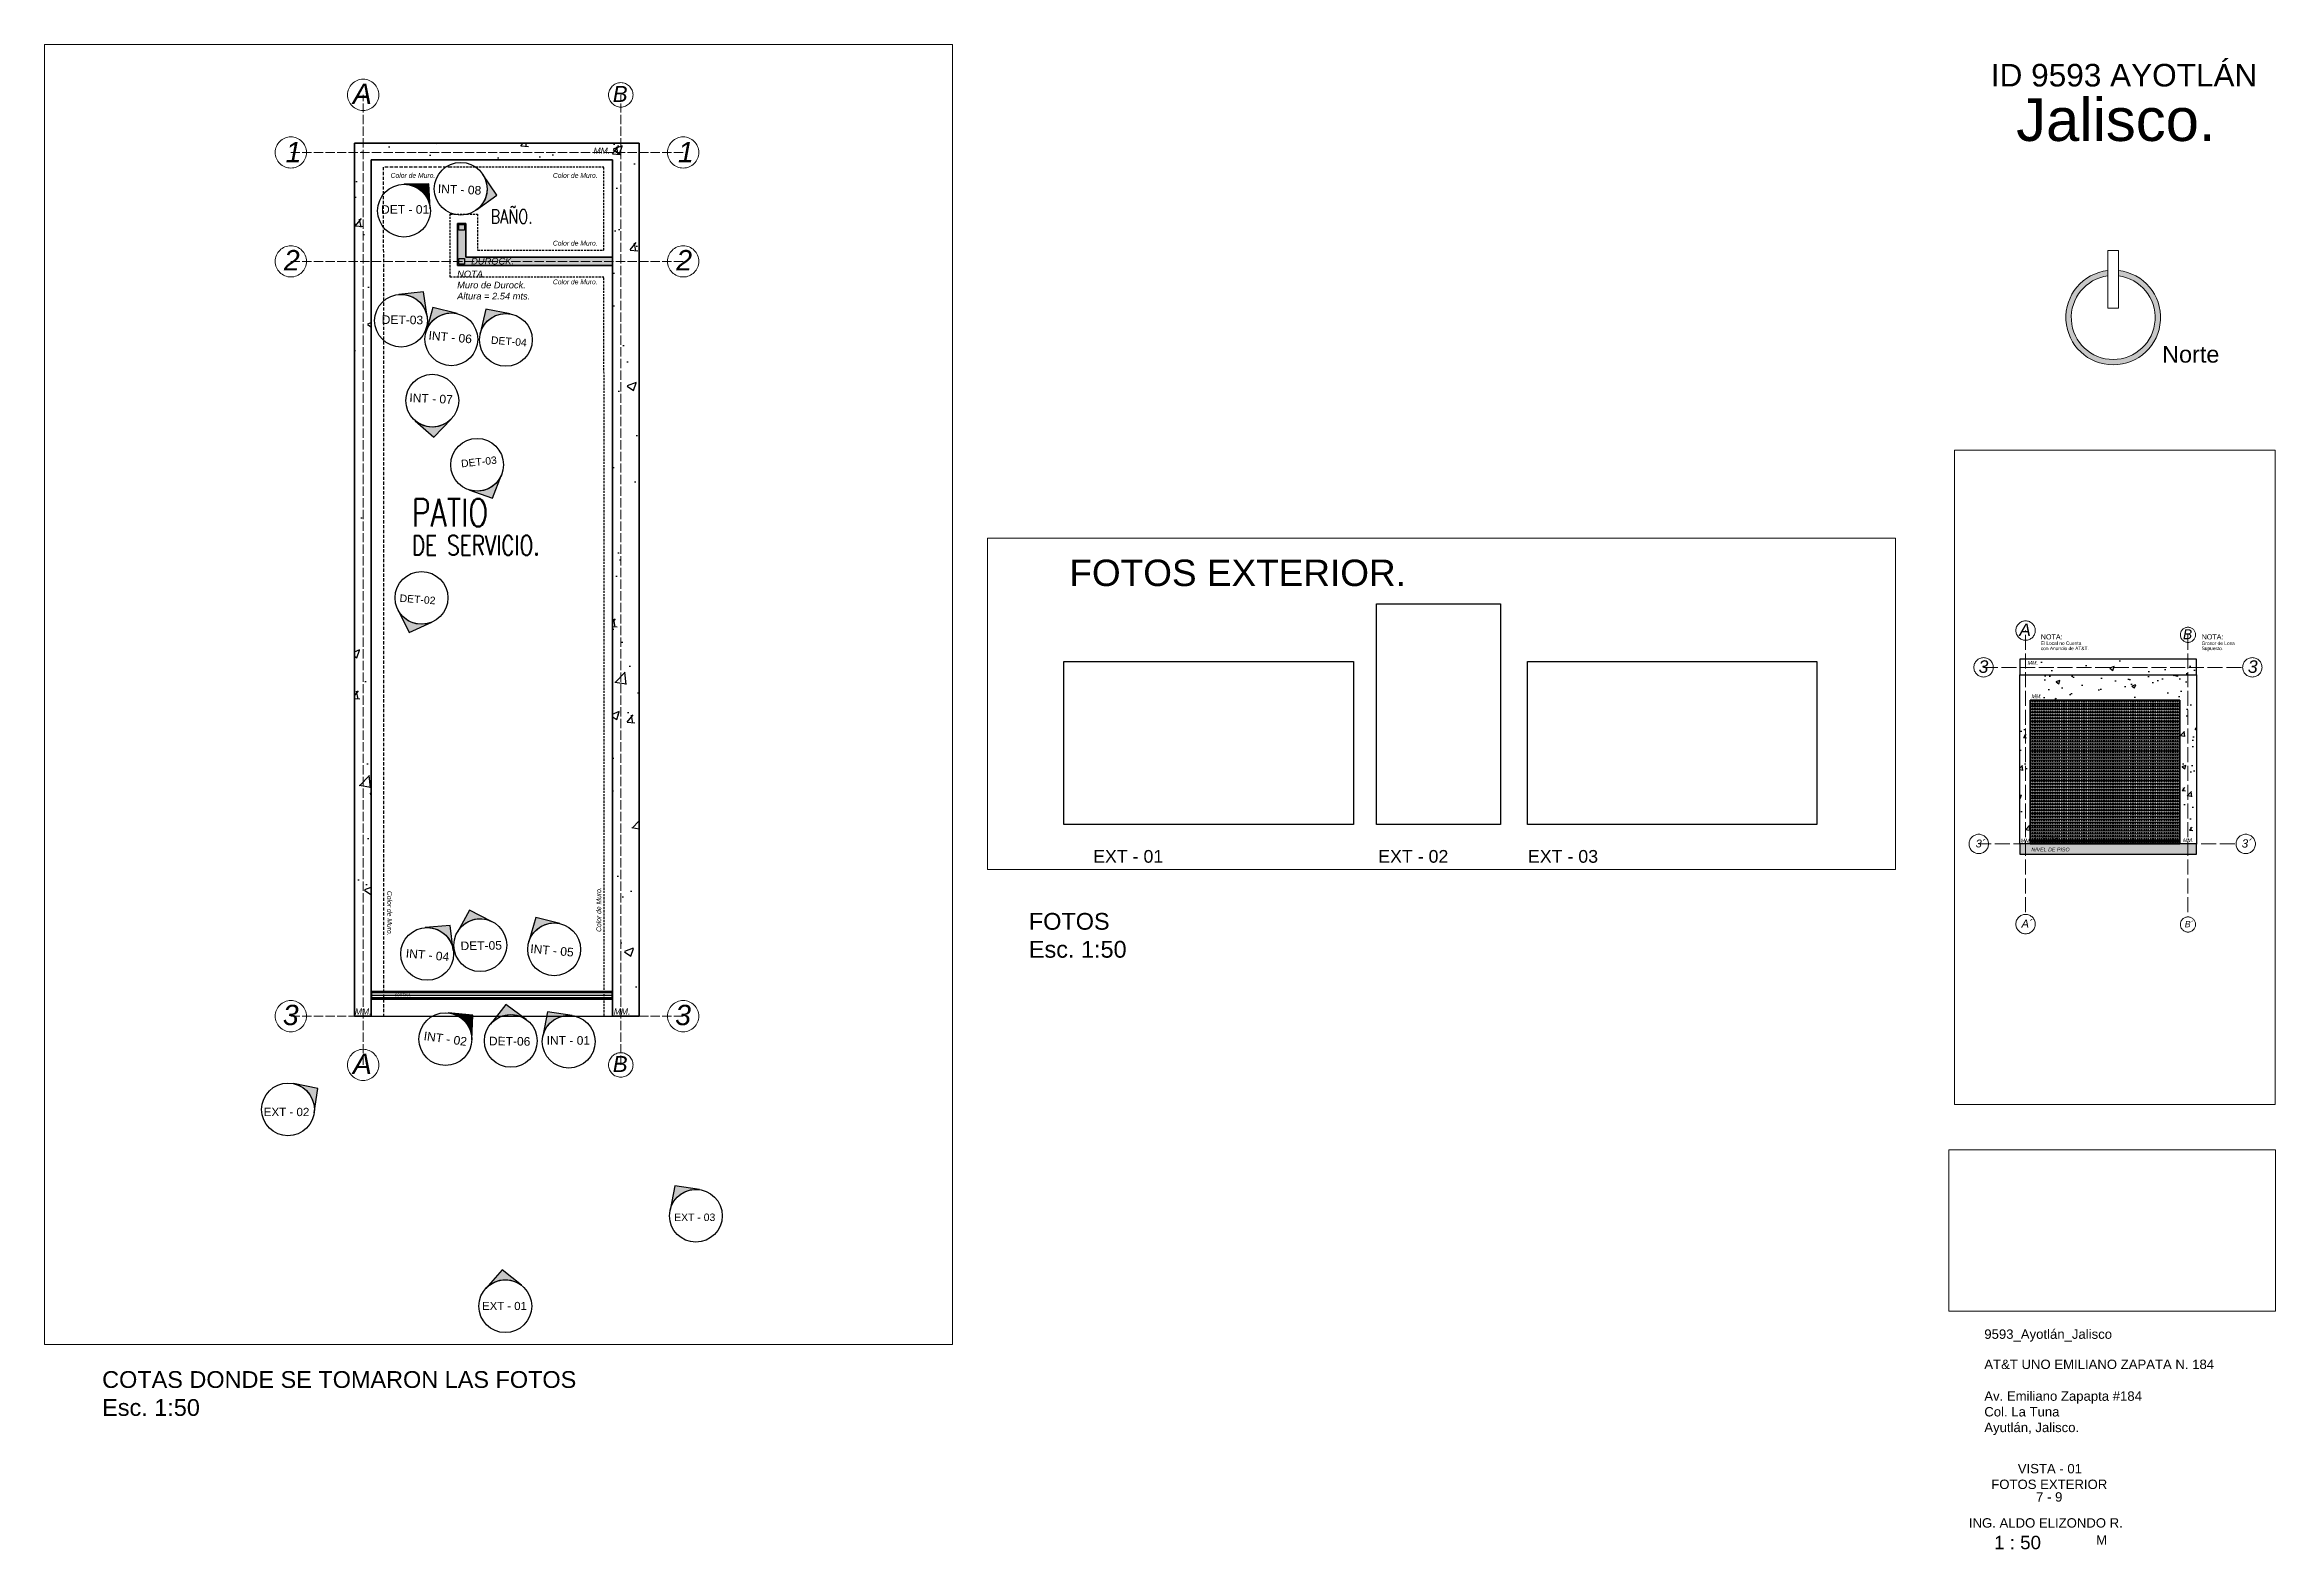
# Paper-space layout 'VISTA 01' of a CAD drawing. Header units: millimetres. Extents: x 82.4 to 165.5, y 72 to 128.1.
# The model-space entities are those that its viewports show. They can reach past a viewport. Long polylines and large blocks are cut down to what shows.
import ezdxf

# ---------------------------------------------------------------- set-up
doc = ezdxf.new("R2010")
doc.units = ezdxf.units.MM
doc.linetypes.add('ACAD_ISO02W100', pattern=[15, 12, -3])
doc.linetypes.add('X-BB-NEW$0$HIDDEN2', pattern=[0.1875, 0.125, -0.0625])
for name, color, linetype, lineweight in [('COTAS', 116, 'ACAD_ISO02W100', 20), ('INFORMACION DE AREAS', 64, 'Continuous', 18), ('MURO DUROCK', 61, 'Continuous', 25), ('SOLAPA', 250, 'Continuous', 18)]:
    doc.layers.add(name, color=color, linetype=linetype, lineweight=lineweight)
for name, color, linetype in [('IMAGENES', 80, 'Continuous'), ('MUROS - ARQ.', 116, 'Continuous'), ('MUROS ACABADO.', 60, 'Continuous')]:
    doc.layers.add(name, color=color, linetype=linetype)
doc.styles.add('ROMANS', font='romans.shx', dxfattribs={"width": 0.75})
doc.styles.get("Standard").update_dxf_attribs({"font": 'arial.ttf'})
picture_1 = doc.add_image_def('image13.jpg', size_in_pixel=(1280, 720))
picture_2 = doc.add_image_def('image14.jpg', size_in_pixel=(720, 1280))
picture_3 = doc.add_image_def('image15.jpg', size_in_pixel=(1280, 720))

psp = doc.layouts.new('VISTA 01')

# ---------------------------------------------------------------- texts
at = {"layer": 'SOLAPA', "attachment_point": 1}
for s, width, heights, insert, char_height in [('\\pi2.0549;ID 9593 AYOTLÁN', 13.8272861707967, [2.332877197595191], (152.8133521719482, 127.3486908087927), 0.840809357388886), ('\\pi3.3276;Jalisco.', 13.8272861707967, [2.466346880204288], (152.4825722696583, 126.0705776712218), 1.594019819052962), ('Norte', 22.68618438501301, [0], (161.2446773241195, 116.845805555203), 0.625), ('FOTOS\\PEsc. 1:50', 22.68618438501301, [0], (119.044029903525, 95.72097352624249), 0.625), ('9593_Ayotlán_Jalisco', 23.37132025916401, [0], (154.624198310873, 80.20786313471551), 0.35), ('AT&T UNO EMILIANO ZAPATA N. 184', 23.37132025916401, [0], (154.624198310873, 79.08294236984555), 0.35), ('COTAS DONDE SE TOMARON LAS FOTOS \\PEsc. 1:50', 22.68618438501301, [0], (84.53300909827578, 78.6541351620602), 0.625), ('Av. Emiliano Zapapta #184\\PCol. La Tuna\\PAyutlán, Jalisco.', 23.37132025916401, [4.461383526276343], (154.624198310873, 77.89943507470882), 0.35), ('\\pi2.0052;VISTA - 01 \\P\\pi1.0184;FOTOS EXTERIOR', 6.309777870308437, [1.861564670615401], (153.8654762689326, 75.19671920860252), 0.35), ('\\pi2.688;7 - 9', 6.309777870308437, [1.460263174850304], (153.8654762689326, 74.14325146974464), 0.35), ('ING. ALDO ELIZONDO R.', 12.25026875477442, [0], (154.0501197618538, 73.17554916258742), 0.35), ('\\pi0.93798;1 : 50', 3.514093497465808, [1.254503903245919], (154.0501197618538, 72.52113179993019), 0.5), ('M', 2.80980558826775, [1.29736187897204], (158.787798848099, 72.54256078779325), 0.35)]:
    psp.add_mtext_dynamic_manual_height_columns(s, width=width, gutter_width=12.5, heights=heights, dxfattribs=dict(at, insert=insert, char_height=char_height))

msp = doc.modelspace()

# ---------------------------------------------------------------- texts
at = {"layer": 'COTAS', "color": 122, "attachment_point": 1}
for s, insert, char_height in [('{\\fArial|b0|i1|c0|p34;A}', (10983.73933440801, 3812.75736512101), 0.2428180434479124), ('{\\fArial|b0|i1|c0|p34;B}', (10986.89271588571, 3812.64573542231), 0.1899815186262309), ('{\\fArial|b0|i1|c0|p34;3}', (10982.95742982231, 3812.048467843894), 0.2428180434479124), ('{\\fArial|b0|i1|c0|p34;3}', (10988.14249144069, 3812.048467843894), 0.2428180434479124), ('{\\fArial|b0|i1|c0|p34;3´}', (10982.90154581267, 3808.595560618182), 0.1506366935885665), ('{\\fArial|b0|i1|c0|p34;3´}', (10988.02427922476, 3808.600757167621), 0.1599594100316816), ('{\\fArial|b0|i1|c0|p34;A´}', (10983.78397693357, 3807.053848658331), 0.1543645072975317), ('{\\fArial|b0|i1|c0|p34;B´}', (10986.92729833059, 3807.028055742553), 0.1214607640155179)]:
    msp.add_mtext_dynamic_manual_height_columns(s, width=0.03032255829748465, gutter_width=8.818076655504683, heights=[0], dxfattribs=dict(at, insert=insert, char_height=char_height))
at = {"layer": 'IMAGENES', "color": 96}
for s, height, p in [('FOTOS EXTERIOR.', 0.3196642871250329, (10929.91084279092, 3832.52585253089)), ('EXT - 01', 0.1538312316980445, (10930.19795582806, 3829.180285957901)), ('EXT - 02', 0.1538312316980445, (10933.64422144338, 3829.180285957901)), ('EXT - 03', 0.1538312316980445, (10935.45440917617, 3829.180285957901))]:
    msp.add_text(s, height=height, dxfattribs=at).set_placement(p)
at = {"layer": 'IMAGENES', "color": 81}
for s, height, rotation, p in [('INT - 08', 0.1027580083217997, 357.6916531335399, (10970.28983358143, 3821.621705917406)), ('DET - 01', 0.1027580083217997, 0.06605818623956361, (10969.61388024018, 3821.373290352061)), ('DET-03', 0.1027580083217997, 359.4617009641851, (10969.62101049735, 3820.058263121889)), ('INT - 06', 0.1027580083217997, 354.9892023682779, (10970.17705016292, 3819.871449946257)), ('DET-04', 0.08897294601104298, 355.6873558474232, (10970.92256211365, 3819.822525922024)), ('INT - 07', 0.1027580083217997, 357.5663304664079, (10969.94996028145, 3819.126892017139)), ('DET-03', 0.08897294601104298, 6.036044132173562, (10970.57335617515, 3818.346183446241)), ('DET-02', 0.08897294601104297, 355.8793892987753, (10969.83284606812, 3816.742128156056)), ('INT - 04', 0.1027580083217997, 354.9892023678321, (10969.90590403916, 3812.49725451094)), ('DET-05', 0.1027580083217997, 0.7507940469416085, (10970.56261650817, 3812.583585412448)), ('INT - 05', 0.1027580083217997, 354.9892023683358, (10971.39140496983, 3812.55156071784)), ('INT - 02', 0.1027580083217997, 352.0577840549786, (10970.11774033388, 3811.511610769223)), ('DET-06', 0.1027580083217997, 359.4100887991995, (10970.90061759164, 3811.447992033454))]:
    msp.add_text(s, height=height, rotation=rotation, dxfattribs=at).set_placement(p)
for s, height, p in [('INT - 01', 0.1027580083217997, (10971.58968923281, 3811.454707960574)), ('EXT - 02', 0.09866942280774645, (10968.21426613866, 3810.603058757077)), ('EXT - 03', 0.08897294601104298, (10973.11194344314, 3809.350755045563)), ('EXT - 01', 0.09684720193616167, (10970.8198093995, 3808.288428162626))]:
    msp.add_text(s, height=height, dxfattribs=at).set_placement(p)
at = {"layer": 'INFORMACION DE AREAS', "color": 64, "style": 'ROMANS', "width": 0.75}
for s, height, p in [('BAÑO.', 0.1683294239858499, (10970.92136231398, 3821.25586480804)), ('PATIO', 0.3328015998451186, (10969.98121993288, 3817.639786581356)), ('DE SERVICIO.', 0.2337636217192293, (10969.98121993288, 3817.298216760804))]:
    msp.add_text(s, height=height, dxfattribs=at).set_placement(p)
at = {"layer": 'MURO DUROCK', "color": 61, "char_height": 0.07942615177889843, "attachment_point": 1}
for s, insert in [('{\\fArial|b0|i1|c0|p34;DUROCK.}', (10970.68871611532, 3820.847392661844)), ('{\\fArial|b0|i1|c0|p34;NOTA.\\PMuro de Durock.\\PAltura = 2.54 mts.}', (10970.52196531917, 3820.694805984139))]:
    msp.add_mtext_dynamic_manual_height_columns(s, width=3.702998878402042, gutter_width=12.5, heights=[0], dxfattribs=dict(at, insert=insert))
at = {"layer": 'MUROS ACABADO.', "color": 7}
for s, height, p in [('NOTA:', 0.09845324194300518, (10984.15537917128, 3812.451038120673)), ('NOTA:', 0.09845324194300518, (10987.25179551755, 3812.451038120673)), ('con Anuncio de AT&T.', 0.06606613842587157, (10984.15537917128, 3812.244561457779)), ('El Local no Cuenta', 0.06606613842587157, (10984.15537917128, 3812.344908682751)), ('Supuesto.', 0.06606613842587157, (10987.25179551755, 3812.244561457779)), ('Grosor de Losa', 0.06606613842587157, (10987.25179551755, 3812.344908682751))]:
    msp.add_text(s, height=height, dxfattribs=at).set_placement(p)
at = {"layer": 'MUROS ACABADO.', "color": 61, "char_height": 0.07291732539227498, "attachment_point": 1}
for s, insert in [('{\\fArial|b0|i1|c0|p34;MM.}', (10972.14977061072, 3822.16284704073)), ('{\\fArial|b0|i1|c0|p34;MM.}', (10983.90123791328, 3812.036021584976)), ('{\\fArial|b0|i1|c0|p34;MM.}', (10969.30193414374, 3811.888403366458)), ('{\\fArial|b0|i1|c0|p34;MM.}', (10972.39129754864, 3811.888403366458)), ('{\\fArial|b0|i1|c0|p34;MM.}', (10983.97716426021, 3811.391820404253)), ('{\\fArial|b0|i1|c0|p34;MM.}', (10983.76978142305, 3808.611324079753)), ('{\\fArial|b0|i1|c0|p34;CORTINA.}', (10984.04514400987, 3808.661438159813)), ('{\\fArial|b0|i1|c0|p34;MM.}', (10986.89469586972, 3808.619592645533)), ('{\\fArial|b0|i1|c0|p34;NIVEL DE PISO}', (10983.97348723394, 3808.4401845414))]:
    msp.add_mtext_dynamic_manual_height_columns(s, width=3.702998878402042, gutter_width=12.5, heights=[0], dxfattribs=dict(at, insert=insert))
at = {"layer": 'MUROS ACABADO.', "color": 252, "insert": (10969.7278061669, 3821.860057114556), "char_height": 0.05773302230751955, "attachment_point": 1}
msp.add_mtext_dynamic_manual_height_columns('{\\fArial|b0|i1|c0|p34;Color de Muro.}', width=3.702998878402042, gutter_width=12.5, heights=[0], dxfattribs=at)
at = {"layer": 'MUROS ACABADO.', "color": 30, "char_height": 0.05773302230751955, "attachment_point": 1}
for insert in [(10971.66471034116, 3821.859613166249), (10971.66471034116, 3821.051281952603), (10971.66471034116, 3820.589338275055)]:
    msp.add_mtext_dynamic_manual_height_columns('{\\fArial|b0|i1|c0|p34;Color de Muro.}', width=3.702998878402042, gutter_width=12.5, heights=[0], dxfattribs=dict(at, insert=insert))
at = {"layer": 'MUROS ACABADO.', "color": 30, "insert": (10972.18304210469, 3812.80159368675), "char_height": 0.05773302230751955, "attachment_point": 1, "rotation": 89.99999999999999}
msp.add_mtext_dynamic_manual_height_columns('{\\fArial|b0|i1|c0|p34;Color de Muro.}', width=3.702998878402042, gutter_width=12.5, heights=[0], dxfattribs=at)
at = {"layer": 'MUROS ACABADO.', "color": 252, "insert": (10969.74493069679, 3813.290984054127), "char_height": 0.05773302230751955, "attachment_point": 1, "rotation": 270}
msp.add_mtext_dynamic_manual_height_columns('{\\fArial|b0|i1|c0|p34;Color de Muro.}', width=3.702998878402042, gutter_width=12.5, heights=[0], dxfattribs=at)
at = {"layer": 'MUROS ACABADO.', "color": 106, "insert": (10969.77454642379, 3812.063356551486), "char_height": 0.02976739522740706, "attachment_point": 1}
msp.add_mtext_dynamic_manual_height_columns('{\\fArial|b0|i1|c0|p34;CORTINA.}', width=3.702998878402042, gutter_width=12.5, heights=[0], dxfattribs=at)

# ---------------------------------------------------------------- blocks, each defined once
blk = doc.blocks.new('COTAS COLOR VERDE')
at = {"layer": 'COTAS', "ltscale": 0.09}
for points in [[(10969.40013195667, 3811.213733478573), (10969.40013195667, 3822.792661706981)], [(10972.47504958172, 3811.213733478573), (10972.47504958172, 3822.792661706981)], [(10973.21923315066, 3822.105577709002), (10968.53736998988, 3822.105577709002)], [(10973.21923315066, 3820.80508868964), (10968.53736998988, 3820.80508868964)], [(10973.21923315066, 3811.79586480804), (10968.53736998988, 3811.79586480804)]]:
    blk.add_lwpolyline(points, dxfattribs=at)
at = {"layer": 'COTAS', "color": 122}
for centre, radius in [((10969.40013195667, 3822.792661706981), 0.1863993865534202), ((10972.47504958172, 3822.792661706981), 0.1458394031414434), ((10968.53736998988, 3822.105577709002), 0.1863993865534202), ((10973.21923315066, 3822.105577709002), 0.1863993865534202), ((10968.53736998988, 3820.80508868964), 0.1863993865534202), ((10973.21923315066, 3820.80508868964), 0.1863993865534202), ((10968.53736998988, 3811.79586480804), 0.1863993865534202), ((10973.21923315066, 3811.79586480804), 0.1863993865534202), ((10969.40013195667, 3811.213733478573), 0.1863993865534202), ((10972.47504958172, 3811.213733478573), 0.1458394031414434)]:
    blk.add_circle(centre, radius, dxfattribs=at)
at = {"layer": 'COTAS', "color": 122, "attachment_point": 1}
for s, insert, char_height in [('{\\fArial|b0|i1|c0|p34;A}', (10969.27758161915, 3822.928010237122), 0.2428180434479124), ('{\\fArial|b0|i1|c0|p34;B}', (10972.37916585372, 3822.898558776799), 0.1899815186262309), ('{\\fArial|b0|i1|c0|p34;1}', (10968.47469213553, 3822.231619767205), 0.2428180434479124), ('{\\fArial|b0|i1|c0|p34;1}', (10973.1565552963, 3822.231619767205), 0.2428180434479124), ('{\\fArial|b0|i1|c0|p34;2}', (10968.45491513527, 3820.940437219781), 0.2428180434479124), ('{\\fArial|b0|i1|c0|p34;2}', (10973.13677829604, 3820.940437219781), 0.2428180434479124), ('{\\fArial|b0|i1|c0|p34;3}', (10968.44186798777, 3811.931213338182), 0.2428180434479124), ('{\\fArial|b0|i1|c0|p34;3}', (10973.12373114855, 3811.931213338182), 0.2428180434479124), ('{\\fArial|b0|i1|c0|p34;A}', (10969.27758161915, 3811.349082008715), 0.2428180434479124), ('{\\fArial|b0|i1|c0|p34;B}', (10972.37916585372, 3811.319630548391), 0.1899815186262309)]:
    blk.add_mtext_dynamic_manual_height_columns(s, width=0.03032255829748465, gutter_width=8.818076655504683, heights=[0], dxfattribs=dict(at, insert=insert, char_height=char_height))

# ---------------------------------------------------------------- hatches: boundary and pattern name
at = {"layer": 'IMAGENES'}
h = msp.add_hatch(color=60, dxfattribs=at)
h.dxf.hatch_style = 1
edge = h.paths.add_edge_path()
edge.add_line((10970.75336842784, 3821.420032471155), (10970.99441353567, 3821.593733460557))
edge.add_line((10970.99441353567, 3821.593733460557), (10970.82999557502, 3821.841203684922))
edge.add_arc((10970.56445114019, 3821.671960059824), 0.3148924443472418, -53.13423689784389, 32.51122740956032, ccw=False)
h = msp.add_hatch(color=60, dxfattribs=at)
h.dxf.hatch_style = 1
edge = h.paths.add_edge_path()
edge.add_line((10970.2015863545, 3821.432850365863), (10970.18584636677, 3821.729543861776))
edge.add_line((10970.18584636677, 3821.729543861776), (10969.88876907999, 3821.72508702297))
edge.add_arc((10969.88750980189, 3821.410197096606), 0.3148924443468106, 4.125405036219377, 89.77086934351968, ccw=False)
h = msp.add_hatch(color=60, dxfattribs=at)
h.dxf.hatch_style = 1
edge = h.paths.add_edge_path()
edge.add_line((10970.16275728305, 3820.148287250546), (10970.12039913701, 3820.442363031928))
edge.add_line((10970.12039913701, 3820.442363031928), (10969.82492641525, 3820.411207800807))
edge.add_arc((10969.8519905993, 3820.097480560281), 0.3148924443468309, 9.28504144930531, 94.93050575676062, ccw=False)
h = msp.add_hatch(color=60, dxfattribs=at)
h.dxf.hatch_style = 1
edge = h.paths.add_edge_path()
edge.add_line((10970.52212681629, 3820.181990344849), (10970.23363479416, 3820.253033507074))
edge.add_line((10970.23363479416, 3820.253033507074), (10970.15168271956, 3819.967448781989))
edge.add_arc((10970.45265452125, 3819.874857064774), 0.3148924443467482, 77.25441376759511, 162.8998780750084, ccw=False)
h = msp.add_hatch(color=60, dxfattribs=at)
h.dxf.hatch_style = 1
edge = h.paths.add_edge_path()
edge.add_line((10971.15623506126, 3820.178220829935), (10970.86435231925, 3820.233711753936))
edge.add_line((10970.86435231925, 3820.233711753936), (10970.7978124372, 3819.944147906351))
edge.add_arc((10971.10331108863, 3819.867807710645), 0.3148924443463944, 80.32437639447232, 165.9698407017684, ccw=False)
h = msp.add_hatch(color=60, dxfattribs=at)
h.dxf.hatch_style = 1
edge = h.paths.add_edge_path()
edge.add_line((10970.02201538156, 3818.902062567803), (10970.24537079528, 3818.706136212018))
edge.add_line((10970.24537079528, 3818.706136212018), (10970.44964127875, 3818.921886872076))
edge.add_arc((10970.22513269478, 3819.142688020689), 0.3148924443458918, 229.8315418654022, 315.4770061728557, ccw=False)
h = msp.add_hatch(color=60, dxfattribs=at)
h.dxf.hatch_style = 1
edge = h.paths.add_edge_path()
edge.add_line((10970.66264435645, 3818.077668954958), (10970.94336895009, 3817.980362838723))
edge.add_line((10970.94336895009, 3817.980362838723), (10971.05126992355, 3818.257187977859))
edge.add_arc((10970.76010279467, 3818.377100256474), 0.3148924443475672, 251.9710472100234, 337.61651151738965, ccw=False)
h = msp.add_hatch(color=60, dxfattribs=at)
h.dxf.hatch_style = 1
edge = h.paths.add_edge_path()
edge.add_line((10969.81778033408, 3816.642292222846), (10969.95076757608, 3816.376605995885))
edge.add_line((10969.95076757608, 3816.376605995885), (10970.22131436023, 3816.499403452363))
edge.add_arc((10970.09663888931, 3816.788563059599), 0.3148924443469711, 207.6785449928025, 293.32400930023863, ccw=False)
h = msp.add_hatch(color=60, dxfattribs=at)
h.dxf.hatch_style = 1
edge = h.paths.add_edge_path()
edge.add_line((10970.93344209835, 3812.927617610159), (10970.66763699026, 3813.060367081887))
edge.add_line((10970.66763699026, 3813.060367081887), (10970.52488506035, 3812.799797198288))
edge.add_arc((10970.79812542034, 3812.643282160102), 0.3148924443465213, 64.54998702755807, 150.1954513349835, ccw=False)
h = msp.add_hatch(color=60, dxfattribs=at)
h.dxf.hatch_style = 1
edge = h.paths.add_edge_path()
edge.add_line((10970.47549315069, 3812.584227333002), (10970.43818479043, 3812.878986326054))
edge.add_line((10970.43818479043, 3812.878986326054), (10970.14222119839, 3812.85290319124))
edge.add_arc((10970.16390081317, 3812.538757928965), 0.3148924443472293, 8.302340249768008, 93.9478045571218, ccw=False)
h = msp.add_hatch(color=60, dxfattribs=at)
h.dxf.hatch_style = 1
edge = h.paths.add_edge_path()
edge.add_line((10971.74915074607, 3812.90055237018), (10971.46065872395, 3812.971595532408))
edge.add_line((10971.46065872395, 3812.971595532408), (10971.37870664935, 3812.686010807323))
edge.add_arc((10971.67967845104, 3812.593419090106), 0.3148924443474168, 77.254413767254, 162.8998780746129, ccw=False)
h = msp.add_hatch(color=60, dxfattribs=at)
h.dxf.hatch_style = 1
edge = h.paths.add_edge_path()
edge.add_line((10970.69612009221, 3811.512134291172), (10970.71063741902, 3811.808890125072))
edge.add_line((10970.71063741902, 3811.808890125072), (10970.41464735541, 3811.834671125394))
edge.add_arc((10970.38136821603, 3811.521542157731), 0.3148924443480189, -1.7120489233549279, 83.93341538379423, ccw=False)
h = msp.add_hatch(color=60, dxfattribs=at)
h.dxf.hatch_style = 1
edge = h.paths.add_edge_path()
edge.add_line((10971.34377600936, 3811.757895040283), (10971.10429837999, 3811.933750784474))
edge.add_line((10971.10429837999, 3811.933750784474), (10970.91947151381, 3811.701127038335))
edge.add_arc((10971.16225131055, 3811.500589705652), 0.3148924443475714, 54.79765797678368, 140.4431222841748, ccw=False)
h = msp.add_hatch(color=60, dxfattribs=at)
h.dxf.hatch_style = 1
edge = h.paths.add_edge_path()
edge.add_line((10971.89544294469, 3811.803549936146), (10971.60184830845, 3811.849123692888))
edge.add_line((10971.60184830845, 3811.849123692888), (10971.54515339698, 3811.557472420397))
edge.add_arc((10971.85306224399, 3811.491522489092), 0.3148924443454346, 82.26521139863138, 167.9106757062829, ccw=False)
h = msp.add_hatch(color=60, dxfattribs=at)
h.dxf.hatch_style = 1
edge = h.paths.add_edge_path()
edge.add_line((10968.81540015258, 3810.640245655015), (10968.86097390932, 3810.933840291253))
edge.add_line((10968.86097390932, 3810.933840291253), (10968.56932263683, 3810.990535202724))
edge.add_arc((10968.50337270552, 3810.682626355711), 0.3148924443483567, -7.734788600727825, 77.910675706566, ccw=False)
h = msp.add_hatch(color=60, dxfattribs=at)
h.dxf.hatch_style = 1
edge = h.paths.add_edge_path()
edge.add_line((10973.41300981031, 3809.725640635381), (10973.11941517407, 3809.771214392122))
edge.add_line((10973.11941517407, 3809.771214392122), (10973.0627202626, 3809.47956311963))
edge.add_arc((10973.37062910961, 3809.413613188326), 0.3148924443470228, 82.2652113989817, 167.910675706514, ccw=False)
h = msp.add_hatch(color=60, dxfattribs=at)
h.dxf.hatch_style = 1
edge = h.paths.add_edge_path()
edge.add_line((10971.28925254135, 3808.583265911778), (10971.05777900632, 3808.76953126098))
edge.add_line((10971.05777900632, 3808.76953126098), (10970.86285413648, 3808.545301305692))
edge.add_arc((10971.09653605439, 3808.334232566299), 0.3148924443465658, 52.26521139902809, 137.9106757064466, ccw=False)
at = {"layer": 'MURO DUROCK'}
h = msp.add_hatch(color=52, dxfattribs=at)
h.dxf.hatch_style = 1
h.paths.add_polyline_path([(10970.52504958172, 3821.25586480804), (10970.62504958172, 3821.25586480804), (10970.62504958172, 3820.85586480804), (10972.37504958172, 3820.85586480804), (10972.37504958172, 3820.75586480804), (10970.52504958172, 3820.75586480804)])
at = {"layer": 'MUROS ACABADO.'}
h = msp.add_hatch(dxfattribs=at)
h.set_pattern_fill('AR-CONC', color=50, scale=0.006)
h.set_pattern_definition([(49.99999999999999, (0, 0), (1.093108013976024, -0.09563451323341852), [0.1143, -1.2573]), (355, (0, 0), (-0.2114605285498161, 1.146341071434211), [0.09144000000000001, -1.00584350502]), (100.4514447, (0.091092042, -0.007969521), (0.8816474825421197, 1.050706511473171), [0.0971400528, -1.0685414676]), (46.18420000000002, (0, 0.3048), (1.626474245352779, -0.2522539675963629), [0.17145, -1.88595]), (96.63555760999996, (0.1355394, 0.283779), (1.424424804309018, 1.484556747586329), [0.14571013884, -1.60281364896]), (351.1841511700001, (0, 0.3048), (1.424424804389862, 1.484556747513196), [0.13715980242, -1.50875839152]), (21, (0.1524, 0.2286), (0.9096863476147949, -0.6135911891225256), [0.1143, -1.2573]), (326.0000000000001, (0.1524, 0.2286), (0.3708121700858825, 1.105127796733916), [0.09144000000000001, -1.00584]), (71.45144499999999, (0.2282071956, 0.1774674006), (1.280498515672297, 0.4915366133154315), [0.09714005280000002, -1.0685396256]), (37.50000000000001, (0, 0), (0.0185316195035509, 0.5073302332389187), [0, -0.9936480000000001, 0, -1.02108, 0, -1.00965]), (7.499999999999999, (0, 0), (0.4009179750618345, 0.6010834489087171), [0, -0.5821679999999999, 0, -0.970788, 0, -0.38481]), (327.5, (-0.339852, 0), (0.8135435710012284, -0.03437246395604066), [0, -0.381, 0, -1.18872, 0, -1.57734]), (317.5, (-0.492252, 0), (0.8887750883161083, 0.1525589461999982), [0, -0.4953, 0, -0.789432, 0, -1.12014])])
h.paths.add_polyline_path([(10969.29504958172, 3822.21586480804), (10972.69504958172, 3822.21586480804), (10972.69504958172, 3811.79586480804), (10972.37504958172, 3811.79586480804), (10972.37504958172, 3822.01586480804), (10969.49504958172, 3822.01586480804), (10969.49504958172, 3811.795864808041), (10969.29504958172, 3811.795864808041)])
h = msp.add_hatch(color=253, dxfattribs=at)
h.dxf.hatch_style = 1
h.paths.add_polyline_path([(10970.97669844339, 3815.581022545257), (10973.30669844339, 3815.581022545258)], flags=0)
edge = h.paths.add_edge_path(flags=17)
edge.add_line((10970.97669844339, 3815.581022545257), (10973.30669844339, 3815.581022545258))
edge.add_line((10970.97669844339, 3815.581022545258), (10970.97669844339, 3813.005057409418))
edge.add_line((10970.97669844339, 3813.005057409418), (10973.30669844339, 3813.005057409418))
edge.add_line((10973.30669844339, 3813.005057409418), (10973.30669844339, 3814.305057409417))
edge.add_line((10973.30669844339, 3814.305057409417), (10973.38669844339, 3814.305057409418))
edge.add_line((10973.38669844339, 3814.305057409418), (10973.38669844339, 3814.275057409418))
edge.add_line((10973.38669844339, 3814.275057409418), (10973.40669844339, 3814.275057409418))
edge.add_line((10973.40669844339, 3814.275057409418), (10973.40669844339, 3812.905057409418))
edge.add_line((10973.40669844339, 3812.905057409418), (10970.97669844339, 3812.905057409417))
edge.add_line((10970.97669844339, 3812.905057409417), (10970.97669844339, 3812.851022545258))
edge.add_line((10970.97669844339, 3812.851022545258), (10970.97669844339, 3812.751022545258))
edge.add_line((10970.97669844339, 3812.751022545258), (10970.73669844339, 3812.751022545258))
edge.add_line((10970.73669844339, 3812.751022545258), (10970.73669844339, 3802.651022545258))
edge.add_line((10970.73669844339, 3802.651022545258), (10971.24669844339, 3802.651022545258))
edge.add_line((10971.24669844339, 3802.651022545258), (10971.24669844339, 3802.551022545259))
edge.add_line((10971.24669844339, 3802.551022545259), (10970.63669844339, 3802.551022545259))
edge.add_line((10970.63669844339, 3802.551022545259), (10970.63669844339, 3812.851022545258))
edge.add_line((10970.63669844339, 3812.851022545258), (10970.87669844339, 3812.851022545258))
edge.add_line((10970.87669844339, 3812.851022545258), (10970.87669844339, 3815.581022545257))
edge.add_line((10970.87669844339, 3815.581022545257), (10968.50669844339, 3815.581022545258))
edge.add_line((10968.50669844339, 3815.581022545258), (10968.50669844339, 3814.981022545257))
edge.add_line((10968.50669844339, 3814.981022545257), (10967.33669844339, 3814.981022545259))
edge.add_line((10967.33669844339, 3814.981022545259), (10967.33669844339, 3818.621022545258))
edge.add_line((10967.33669844339, 3818.621022545258), (10967.73669844339, 3818.621022545258))
edge.add_line((10967.73669844339, 3818.621022545258), (10967.73669844339, 3818.521022545257))
edge.add_line((10967.73669844339, 3818.521022545257), (10967.43669844339, 3818.521022545258))
edge.add_line((10967.43669844339, 3818.521022545258), (10967.43669844339, 3815.681022545258))
edge.add_line((10967.43669844339, 3815.681022545258), (10967.45669844339, 3815.681022545258))
edge.add_line((10967.45669844339, 3815.681022545258), (10967.45669844339, 3815.081022545258))
edge.add_line((10967.45669844339, 3815.081022545258), (10968.40669844339, 3815.081022545258))
edge.add_line((10968.40669844339, 3815.081022545258), (10968.40669844339, 3815.681022545258))
edge.add_line((10968.40669844339, 3815.681022545258), (10973.40669844339, 3815.681022545258))
edge.add_line((10973.40669844339, 3815.681022545258), (10973.40669844338, 3816.281022545258))
edge.add_line((10973.40669844338, 3816.281022545258), (10974.60669844339, 3816.281022545258))
edge.add_line((10974.60669844339, 3816.281022545258), (10974.60669844339, 3815.681022545259))
edge.add_line((10974.60669844339, 3815.681022545259), (10977.12669844339, 3815.681022545257))
edge.add_line((10977.12669844339, 3815.681022545257), (10977.12669844339, 3815.096022545259))
edge.add_line((10977.12669844339, 3815.096022545259), (10977.04169844339, 3815.096022545259))
edge.add_line((10977.04169844339, 3815.096022545259), (10977.04169844339, 3815.131022545258))
edge.add_line((10977.04169844339, 3815.131022545258), (10977.02669844339, 3815.131022545258))
edge.add_line((10977.02669844339, 3815.131022545258), (10977.02669844339, 3815.581022545258))
edge.add_line((10977.02669844339, 3815.581022545258), (10974.50669844339, 3815.581022545258))
edge.add_line((10974.50669844339, 3815.581022545258), (10974.50669844339, 3816.181022545258))
edge.add_line((10974.50669844339, 3816.181022545258), (10973.50669844339, 3816.181022545258))
edge.add_line((10973.50669844339, 3816.181022545258), (10973.50669844339, 3815.031022545258))
edge.add_line((10973.50669844339, 3815.031022545258), (10973.40669844339, 3815.031022545258))
edge.add_line((10973.40669844339, 3815.031022545258), (10973.38669844339, 3815.031022545258))
edge.add_line((10973.38669844339, 3815.031022545258), (10973.38669844339, 3815.001022545258))
edge.add_line((10973.38669844339, 3815.001022545258), (10973.30669844339, 3815.001022545257))
edge.add_line((10973.30669844339, 3815.001022545257), (10973.30669844339, 3815.031022545258))
edge.add_line((10973.30669844339, 3815.031022545258), (10973.30669844339, 3815.581022545258))
edge = h.paths.add_edge_path()
edge.add_line((10971.24669844339, 3802.551022545259), (10971.34669844339, 3802.551022545259))
edge.add_line((10971.24669844339, 3801.471022545259), (10971.24669844339, 3802.551022545259))
edge.add_line((10971.24669844339, 3801.471022545259), (10970.64669844339, 3801.471022545259))
edge.add_line((10970.64669844339, 3801.471022545259), (10970.64669844339, 3798.491022545258))
edge.add_line((10970.64669844339, 3798.491022545258), (10971.38099373292, 3798.491022545258))
edge.add_line((10971.38099373292, 3798.491022545258), (10971.06288708056, 3796.039019220637))
edge.add_line((10971.06288708056, 3796.039019220637), (10973.37669844339, 3796.039019220637))
edge.add_line((10973.37669844339, 3796.039019220637), (10973.37669844339, 3796.939019220637))
edge.add_line((10973.37669844339, 3796.939019220637), (10973.27669844339, 3796.939019220637))
edge.add_line((10973.27669844339, 3796.939019220637), (10973.27669844339, 3796.139019220637))
edge.add_line((10973.27669844339, 3796.139019220637), (10971.17669844339, 3796.139019220637))
edge.add_line((10971.17669844339, 3796.139019220637), (10971.49396706983, 3798.631022545259))
edge.add_line((10971.49396706983, 3798.631022545259), (10971.39396706983, 3798.631022545259))
edge.add_line((10971.39396706983, 3798.631022545259), (10971.39396706983, 3798.591022545259))
edge.add_line((10971.39396706983, 3798.591022545259), (10970.74669844339, 3798.591022545259))
edge.add_line((10970.74669844339, 3798.591022545259), (10970.74669844339, 3801.371022545259))
edge.add_line((10970.74669844339, 3801.371022545259), (10971.34669844339, 3801.371022545259))
edge.add_line((10971.34669844339, 3801.371022545259), (10971.34669844339, 3802.551022545259))
edge = h.paths.add_edge_path(flags=17)
edge.add_line((10973.30669844339, 3815.581022545258), (10970.97669844339, 3815.581022545258))
edge.add_line((10973.30669844339, 3815.031022545258), (10973.30669844339, 3815.581022545258))
edge.add_line((10973.30669844339, 3815.001022545257), (10973.30669844339, 3815.031022545258))
edge.add_line((10973.38669844339, 3815.001022545258), (10973.30669844339, 3815.001022545257))
edge.add_line((10973.38669844339, 3815.031022545258), (10973.38669844339, 3815.001022545258))
edge.add_line((10973.40669844339, 3815.031022545258), (10973.38669844339, 3815.031022545258))
edge.add_line((10973.50669844339, 3815.031022545258), (10973.40669844339, 3815.031022545258))
edge.add_line((10973.50669844339, 3816.181022545258), (10973.50669844339, 3815.031022545258))
edge.add_line((10974.50669844339, 3816.181022545258), (10973.50669844339, 3816.181022545258))
edge.add_line((10974.50669844339, 3815.581022545258), (10974.50669844339, 3816.181022545258))
edge.add_line((10977.02669844339, 3815.581022545258), (10974.50669844339, 3815.581022545258))
edge.add_line((10977.02669844339, 3815.131022545258), (10977.02669844339, 3815.581022545258))
edge.add_line((10977.04169844339, 3815.131022545258), (10977.02669844339, 3815.131022545258))
edge.add_line((10977.04169844339, 3815.096022545259), (10977.04169844339, 3815.131022545258))
edge.add_line((10977.12669844339, 3815.096022545259), (10977.04169844339, 3815.096022545259))
edge.add_line((10977.12669844339, 3815.681022545257), (10977.12669844339, 3815.096022545259))
edge.add_line((10974.60669844339, 3815.681022545259), (10977.12669844339, 3815.681022545257))
edge.add_line((10974.60669844339, 3816.281022545258), (10974.60669844339, 3815.681022545259))
edge.add_line((10973.40669844338, 3816.281022545258), (10974.60669844339, 3816.281022545258))
edge.add_line((10973.40669844339, 3815.681022545258), (10973.40669844338, 3816.281022545258))
edge.add_line((10968.40669844339, 3815.681022545258), (10973.40669844339, 3815.681022545258))
edge.add_line((10968.40669844339, 3815.081022545258), (10968.40669844339, 3815.681022545258))
edge.add_line((10967.45669844339, 3815.081022545258), (10968.40669844339, 3815.081022545258))
edge.add_line((10967.45669844339, 3815.681022545258), (10967.45669844339, 3815.081022545258))
edge.add_line((10967.43669844339, 3815.681022545258), (10967.45669844339, 3815.681022545258))
edge.add_line((10967.43669844339, 3818.521022545258), (10967.43669844339, 3815.681022545258))
edge.add_line((10967.73669844339, 3818.521022545257), (10967.43669844339, 3818.521022545258))
edge.add_line((10967.73669844339, 3818.621022545258), (10967.73669844339, 3818.521022545257))
edge.add_line((10967.33669844339, 3818.621022545258), (10967.73669844339, 3818.621022545258))
edge.add_line((10967.33669844339, 3814.981022545259), (10967.33669844339, 3818.621022545258))
edge.add_line((10968.50669844339, 3814.981022545257), (10967.33669844339, 3814.981022545259))
edge.add_line((10968.50669844339, 3815.581022545258), (10968.50669844339, 3814.981022545257))
edge.add_line((10970.87669844339, 3815.581022545257), (10968.50669844339, 3815.581022545258))
edge.add_line((10970.87669844339, 3812.851022545258), (10970.87669844339, 3815.581022545257))
edge.add_line((10970.63669844339, 3812.851022545258), (10970.87669844339, 3812.851022545258))
edge.add_line((10970.63669844339, 3802.551022545259), (10970.63669844339, 3812.851022545258))
edge.add_line((10971.24669844339, 3802.551022545259), (10970.63669844339, 3802.551022545259))
edge.add_line((10971.24669844339, 3802.651022545258), (10971.24669844339, 3802.551022545259))
edge.add_line((10970.73669844339, 3802.651022545258), (10971.24669844339, 3802.651022545258))
edge.add_line((10970.73669844339, 3812.751022545258), (10970.73669844339, 3802.651022545258))
edge.add_line((10970.97669844339, 3812.751022545258), (10970.73669844339, 3812.751022545258))
edge.add_line((10970.97669844339, 3812.851022545258), (10970.97669844339, 3812.751022545258))
edge.add_line((10970.97669844339, 3812.905057409417), (10970.97669844339, 3812.851022545258))
edge.add_line((10973.40669844339, 3812.905057409418), (10970.97669844339, 3812.905057409417))
edge.add_line((10973.40669844339, 3814.275057409418), (10973.40669844339, 3812.905057409418))
edge.add_line((10973.38669844339, 3814.275057409418), (10973.40669844339, 3814.275057409418))
edge.add_line((10973.38669844339, 3814.305057409418), (10973.38669844339, 3814.275057409418))
edge.add_line((10973.30669844339, 3814.305057409417), (10973.38669844339, 3814.305057409418))
edge.add_line((10973.30669844339, 3813.005057409418), (10973.30669844339, 3814.305057409417))
edge.add_line((10970.97669844339, 3813.005057409418), (10973.30669844339, 3813.005057409418))
edge.add_line((10970.97669844339, 3815.581022545258), (10970.97669844339, 3813.005057409418))
h = msp.add_hatch(color=253, dxfattribs=at)
h.dxf.hatch_style = 1
h.paths.add_polyline_path([(10970.97669844339, 3815.581022545257), (10973.30669844339, 3815.581022545258)], flags=0)
edge = h.paths.add_edge_path(flags=17)
edge.add_line((10970.97669844339, 3815.581022545257), (10973.30669844339, 3815.581022545258))
edge.add_line((10970.97669844339, 3815.581022545258), (10970.97669844339, 3813.005057409418))
edge.add_line((10970.97669844339, 3813.005057409418), (10973.30669844339, 3813.005057409418))
edge.add_line((10973.30669844339, 3813.005057409418), (10973.30669844339, 3814.305057409417))
edge.add_line((10973.30669844339, 3814.305057409417), (10973.38669844339, 3814.305057409418))
edge.add_line((10973.38669844339, 3814.305057409418), (10973.38669844339, 3814.275057409418))
edge.add_line((10973.38669844339, 3814.275057409418), (10973.40669844339, 3814.275057409418))
edge.add_line((10973.40669844339, 3814.275057409418), (10973.40669844339, 3812.905057409418))
edge.add_line((10973.40669844339, 3812.905057409418), (10970.97669844339, 3812.905057409417))
edge.add_line((10970.97669844339, 3812.905057409417), (10970.97669844339, 3812.851022545258))
edge.add_line((10970.97669844339, 3812.851022545258), (10970.97669844339, 3812.751022545258))
edge.add_line((10970.97669844339, 3812.751022545258), (10970.73669844339, 3812.751022545258))
edge.add_line((10970.73669844339, 3812.751022545258), (10970.73669844339, 3802.651022545258))
edge.add_line((10970.73669844339, 3802.651022545258), (10971.24669844339, 3802.651022545258))
edge.add_line((10971.24669844339, 3802.651022545258), (10971.24669844339, 3802.551022545259))
edge.add_line((10971.24669844339, 3802.551022545259), (10970.63669844339, 3802.551022545259))
edge.add_line((10970.63669844339, 3802.551022545259), (10970.63669844339, 3812.851022545258))
edge.add_line((10970.63669844339, 3812.851022545258), (10970.87669844339, 3812.851022545258))
edge.add_line((10970.87669844339, 3812.851022545258), (10970.87669844339, 3815.581022545257))
edge.add_line((10970.87669844339, 3815.581022545257), (10968.50669844339, 3815.581022545258))
edge.add_line((10968.50669844339, 3815.581022545258), (10968.50669844339, 3814.981022545257))
edge.add_line((10968.50669844339, 3814.981022545257), (10967.33669844339, 3814.981022545259))
edge.add_line((10967.33669844339, 3814.981022545259), (10967.33669844339, 3818.621022545258))
edge.add_line((10967.33669844339, 3818.621022545258), (10967.73669844339, 3818.621022545258))
edge.add_line((10967.73669844339, 3818.621022545258), (10967.73669844339, 3818.521022545257))
edge.add_line((10967.73669844339, 3818.521022545257), (10967.43669844339, 3818.521022545258))
edge.add_line((10967.43669844339, 3818.521022545258), (10967.43669844339, 3815.681022545258))
edge.add_line((10967.43669844339, 3815.681022545258), (10967.45669844339, 3815.681022545258))
edge.add_line((10967.45669844339, 3815.681022545258), (10967.45669844339, 3815.081022545258))
edge.add_line((10967.45669844339, 3815.081022545258), (10968.40669844339, 3815.081022545258))
edge.add_line((10968.40669844339, 3815.081022545258), (10968.40669844339, 3815.681022545258))
edge.add_line((10968.40669844339, 3815.681022545258), (10973.40669844339, 3815.681022545258))
edge.add_line((10973.40669844339, 3815.681022545258), (10973.40669844338, 3816.281022545258))
edge.add_line((10973.40669844338, 3816.281022545258), (10974.60669844339, 3816.281022545258))
edge.add_line((10974.60669844339, 3816.281022545258), (10974.60669844339, 3815.681022545259))
edge.add_line((10974.60669844339, 3815.681022545259), (10977.12669844339, 3815.681022545257))
edge.add_line((10977.12669844339, 3815.681022545257), (10977.12669844339, 3815.096022545259))
edge.add_line((10977.12669844339, 3815.096022545259), (10977.04169844339, 3815.096022545259))
edge.add_line((10977.04169844339, 3815.096022545259), (10977.04169844339, 3815.131022545258))
edge.add_line((10977.04169844339, 3815.131022545258), (10977.02669844339, 3815.131022545258))
edge.add_line((10977.02669844339, 3815.131022545258), (10977.02669844339, 3815.581022545258))
edge.add_line((10977.02669844339, 3815.581022545258), (10974.50669844339, 3815.581022545258))
edge.add_line((10974.50669844339, 3815.581022545258), (10974.50669844339, 3816.181022545258))
edge.add_line((10974.50669844339, 3816.181022545258), (10973.50669844339, 3816.181022545258))
edge.add_line((10973.50669844339, 3816.181022545258), (10973.50669844339, 3815.031022545258))
edge.add_line((10973.50669844339, 3815.031022545258), (10973.40669844339, 3815.031022545258))
edge.add_line((10973.40669844339, 3815.031022545258), (10973.38669844339, 3815.031022545258))
edge.add_line((10973.38669844339, 3815.031022545258), (10973.38669844339, 3815.001022545258))
edge.add_line((10973.38669844339, 3815.001022545258), (10973.30669844339, 3815.001022545257))
edge.add_line((10973.30669844339, 3815.001022545257), (10973.30669844339, 3815.031022545258))
edge.add_line((10973.30669844339, 3815.031022545258), (10973.30669844339, 3815.581022545258))
edge = h.paths.add_edge_path()
edge.add_line((10971.24669844339, 3802.551022545259), (10971.34669844339, 3802.551022545259))
edge.add_line((10971.24669844339, 3801.471022545259), (10971.24669844339, 3802.551022545259))
edge.add_line((10971.24669844339, 3801.471022545259), (10970.64669844339, 3801.471022545259))
edge.add_line((10970.64669844339, 3801.471022545259), (10970.64669844339, 3798.491022545258))
edge.add_line((10970.64669844339, 3798.491022545258), (10971.38099373292, 3798.491022545258))
edge.add_line((10971.38099373292, 3798.491022545258), (10971.06288708056, 3796.039019220637))
edge.add_line((10971.06288708056, 3796.039019220637), (10973.37669844339, 3796.039019220637))
edge.add_line((10973.37669844339, 3796.039019220637), (10973.37669844339, 3796.939019220637))
edge.add_line((10973.37669844339, 3796.939019220637), (10973.27669844339, 3796.939019220637))
edge.add_line((10973.27669844339, 3796.939019220637), (10973.27669844339, 3796.139019220637))
edge.add_line((10973.27669844339, 3796.139019220637), (10971.17669844339, 3796.139019220637))
edge.add_line((10971.17669844339, 3796.139019220637), (10971.49396706983, 3798.631022545259))
edge.add_line((10971.49396706983, 3798.631022545259), (10971.39396706983, 3798.631022545259))
edge.add_line((10971.39396706983, 3798.631022545259), (10971.39396706983, 3798.591022545259))
edge.add_line((10971.39396706983, 3798.591022545259), (10970.74669844339, 3798.591022545259))
edge.add_line((10970.74669844339, 3798.591022545259), (10970.74669844339, 3801.371022545259))
edge.add_line((10970.74669844339, 3801.371022545259), (10971.34669844339, 3801.371022545259))
edge.add_line((10971.34669844339, 3801.371022545259), (10971.34669844339, 3802.551022545259))
edge = h.paths.add_edge_path(flags=17)
edge.add_line((10973.30669844339, 3815.581022545258), (10970.97669844339, 3815.581022545258))
edge.add_line((10973.30669844339, 3815.031022545258), (10973.30669844339, 3815.581022545258))
edge.add_line((10973.30669844339, 3815.001022545257), (10973.30669844339, 3815.031022545258))
edge.add_line((10973.38669844339, 3815.001022545258), (10973.30669844339, 3815.001022545257))
edge.add_line((10973.38669844339, 3815.031022545258), (10973.38669844339, 3815.001022545258))
edge.add_line((10973.40669844339, 3815.031022545258), (10973.38669844339, 3815.031022545258))
edge.add_line((10973.50669844339, 3815.031022545258), (10973.40669844339, 3815.031022545258))
edge.add_line((10973.50669844339, 3816.181022545258), (10973.50669844339, 3815.031022545258))
edge.add_line((10974.50669844339, 3816.181022545258), (10973.50669844339, 3816.181022545258))
edge.add_line((10974.50669844339, 3815.581022545258), (10974.50669844339, 3816.181022545258))
edge.add_line((10977.02669844339, 3815.581022545258), (10974.50669844339, 3815.581022545258))
edge.add_line((10977.02669844339, 3815.131022545258), (10977.02669844339, 3815.581022545258))
edge.add_line((10977.04169844339, 3815.131022545258), (10977.02669844339, 3815.131022545258))
edge.add_line((10977.04169844339, 3815.096022545259), (10977.04169844339, 3815.131022545258))
edge.add_line((10977.12669844339, 3815.096022545259), (10977.04169844339, 3815.096022545259))
edge.add_line((10977.12669844339, 3815.681022545257), (10977.12669844339, 3815.096022545259))
edge.add_line((10974.60669844339, 3815.681022545259), (10977.12669844339, 3815.681022545257))
edge.add_line((10974.60669844339, 3816.281022545258), (10974.60669844339, 3815.681022545259))
edge.add_line((10973.40669844338, 3816.281022545258), (10974.60669844339, 3816.281022545258))
edge.add_line((10973.40669844339, 3815.681022545258), (10973.40669844338, 3816.281022545258))
edge.add_line((10968.40669844339, 3815.681022545258), (10973.40669844339, 3815.681022545258))
edge.add_line((10968.40669844339, 3815.081022545258), (10968.40669844339, 3815.681022545258))
edge.add_line((10967.45669844339, 3815.081022545258), (10968.40669844339, 3815.081022545258))
edge.add_line((10967.45669844339, 3815.681022545258), (10967.45669844339, 3815.081022545258))
edge.add_line((10967.43669844339, 3815.681022545258), (10967.45669844339, 3815.681022545258))
edge.add_line((10967.43669844339, 3818.521022545258), (10967.43669844339, 3815.681022545258))
edge.add_line((10967.73669844339, 3818.521022545257), (10967.43669844339, 3818.521022545258))
edge.add_line((10967.73669844339, 3818.621022545258), (10967.73669844339, 3818.521022545257))
edge.add_line((10967.33669844339, 3818.621022545258), (10967.73669844339, 3818.621022545258))
edge.add_line((10967.33669844339, 3814.981022545259), (10967.33669844339, 3818.621022545258))
edge.add_line((10968.50669844339, 3814.981022545257), (10967.33669844339, 3814.981022545259))
edge.add_line((10968.50669844339, 3815.581022545258), (10968.50669844339, 3814.981022545257))
edge.add_line((10970.87669844339, 3815.581022545257), (10968.50669844339, 3815.581022545258))
edge.add_line((10970.87669844339, 3812.851022545258), (10970.87669844339, 3815.581022545257))
edge.add_line((10970.63669844339, 3812.851022545258), (10970.87669844339, 3812.851022545258))
edge.add_line((10970.63669844339, 3802.551022545259), (10970.63669844339, 3812.851022545258))
edge.add_line((10971.24669844339, 3802.551022545259), (10970.63669844339, 3802.551022545259))
edge.add_line((10971.24669844339, 3802.651022545258), (10971.24669844339, 3802.551022545259))
edge.add_line((10970.73669844339, 3802.651022545258), (10971.24669844339, 3802.651022545258))
edge.add_line((10970.73669844339, 3812.751022545258), (10970.73669844339, 3802.651022545258))
edge.add_line((10970.97669844339, 3812.751022545258), (10970.73669844339, 3812.751022545258))
edge.add_line((10970.97669844339, 3812.851022545258), (10970.97669844339, 3812.751022545258))
edge.add_line((10970.97669844339, 3812.905057409417), (10970.97669844339, 3812.851022545258))
edge.add_line((10973.40669844339, 3812.905057409418), (10970.97669844339, 3812.905057409417))
edge.add_line((10973.40669844339, 3814.275057409418), (10973.40669844339, 3812.905057409418))
edge.add_line((10973.38669844339, 3814.275057409418), (10973.40669844339, 3814.275057409418))
edge.add_line((10973.38669844339, 3814.305057409418), (10973.38669844339, 3814.275057409418))
edge.add_line((10973.30669844339, 3814.305057409417), (10973.38669844339, 3814.305057409418))
edge.add_line((10973.30669844339, 3813.005057409418), (10973.30669844339, 3814.305057409417))
edge.add_line((10970.97669844339, 3813.005057409418), (10973.30669844339, 3813.005057409418))
edge.add_line((10970.97669844339, 3815.581022545258), (10970.97669844339, 3813.005057409418))
h = msp.add_hatch(dxfattribs=at)
h.set_pattern_fill('LINE', color=86, scale=0.009, angle=180)
h.set_pattern_definition([(180, (0, 0.1999999999998181), (-3.499428228563561e-18, -0.028575), [])])
h.paths.add_polyline_path([(10972.37504958172, 3811.99586480804), (10969.49504958172, 3811.99586480804), (10969.49504958172, 3812.095131828202), (10972.37504958172, 3812.095131828202)])
h = msp.add_hatch(color=104, dxfattribs=at)
h.dxf.hatch_style = 1
h.paths.add_polyline_path([(10969.50416492992, 3812.095131828202), (10969.49523007586, 3812.095131828202), (10969.49523007586, 3811.99586480804), (10969.50416492992, 3811.99586480804)])
h = msp.add_hatch(color=104, dxfattribs=at)
h.dxf.hatch_style = 1
h.paths.add_polyline_path([(10969.50412236349, 3812.095131828202), (10969.50419532233, 3812.086077774098), (10972.36646588745, 3812.086372182428), (10972.36614051253, 3812.095131828202)])
h = msp.add_hatch(color=104, dxfattribs=at)
h.dxf.hatch_style = 1
h.paths.add_polyline_path([(10969.50412236349, 3812.00486480804), (10969.50419532233, 3811.995810753936), (10972.36646588745, 3811.996105162266), (10972.36614051253, 3812.00486480804)])
h = msp.add_hatch(color=104, dxfattribs=at)
h.dxf.hatch_style = 1
h.paths.add_polyline_path([(10972.37504958172, 3812.095131828202), (10972.36611472766, 3812.095131828202), (10972.36611472766, 3811.99586480804), (10972.37504958172, 3811.99586480804)])
h = msp.add_hatch(dxfattribs=at)
h.set_pattern_fill('AR-CONC', color=61, scale=0.005)
h.set_pattern_definition([(49.99999999999999, (0, 0), (0.91092334498002, -0.07969542769451543), [0.09525, -1.04775]), (355, (0, 0), (-0.1762171071248467, 0.9552842261951757), [0.0762, -0.83820292085]), (100.4514447, (0.075910035, -0.0066412675), (0.7347062354517664, 0.8755887595609755), [0.080950044, -0.8904512229999999]), (46.18420000000002, (0, 0.254), (1.35539520446065, -0.2102116396636357), [0.142875, -1.571625]), (96.63555760999996, (0.1129495, 0.2364825), (1.187020670257515, 1.237130622988608), [0.1214251157, -1.3356780408]), (351.1841511700001, (0, 0.254), (1.187020670324885, 1.237130622927663), [0.11429983535, -1.2572986596]), (21, (0.127, 0.1905), (0.7580719563456624, -0.5113259909354381), [0.09525, -1.04775]), (326.0000000000001, (0.127, 0.1905), (0.3090101417382354, 0.9209398306115963), [0.0762, -0.8382]), (71.45144499999999, (0.190172663, 0.1478895005), (1.067082096393581, 0.4096138444295262), [0.08095004400000001, -0.8904496879999999]), (37.50000000000001, (0, 0), (0.01544301625295908, 0.4227751943657655), [0, -0.82804, 0, -0.8509000000000001, 0, -0.8413750000000001]), (7.499999999999999, (0, 0), (0.3340983125515287, 0.5009028740905975), [0, -0.48514, 0, -0.80899, 0, -0.320675]), (327.5, (-0.28321, 0), (0.677952975834357, -0.02864371996336722), [0, -0.3175, 0, -0.9906, 0, -1.31445]), (317.5, (-0.41021, 0), (0.7406459069300902, 0.1271324551666652), [0, -0.41275, 0, -0.65786, 0, -0.93345])])
h.paths.add_polyline_path([(10987.15244483829, 3811.771594637841), (10987.15244483829, 3812.071594637841), (10983.75244483829, 3812.071594637841), (10983.75244483829, 3811.771594637841)])
h = msp.add_hatch(dxfattribs=at)
h.set_pattern_fill('AR-CONC', color=61, scale=0.004)
h.set_pattern_definition([(49.99999999999999, (0, 0), (0.7287386759840161, -0.06375634215561235), [0.0762, -0.8382000000000001]), (355, (0, 0), (-0.1409736856998774, 0.7642273809561406), [0.06096, -0.6705623366800001]), (100.4514447, (0.060728028, -0.005313014), (0.5877649883614131, 0.7004710076487805), [0.0647600352, -0.7123609783999999]), (46.18420000000002, (0, 0.2032), (1.08431616356852, -0.1681693117309086), [0.1143, -1.2573]), (96.63555760999996, (0.0903596, 0.189186), (0.949616536206012, 0.9897044983908861), [0.09714009256, -1.06854243264]), (351.1841511700001, (0, 0.2032), (0.9496165362599082, 0.9897044983421306), [0.09143986828, -1.00583892768]), (21, (0.1016, 0.1524), (0.6064575650765299, -0.4090607927483504), [0.0762, -0.8382000000000001]), (326.0000000000001, (0.1016, 0.1524), (0.2472081133905883, 0.7367518644892771), [0.06096, -0.6705599999999999]), (71.45144499999999, (0.1521381304, 0.1183116004), (0.8536656771148646, 0.327691075543621), [0.06476003520000001, -0.7123597504]), (37.50000000000001, (0, 0), (0.01235441300236727, 0.3382201554926124), [0, -0.662432, 0, -0.68072, 0, -0.6731]), (7.499999999999999, (0, 0), (0.267278650041223, 0.400722299272478), [0, -0.388112, 0, -0.647192, 0, -0.25654]), (327.5, (-0.226568, 0), (0.5423623806674855, -0.02291497597069378), [0, -0.254, 0, -0.7924800000000001, 0, -1.05156]), (317.5, (-0.328168, 0), (0.5925167255440722, 0.1017059641333321), [0, -0.3302, 0, -0.526288, 0, -0.74676])])
h.paths.add_polyline_path([(10983.75244483829, 3808.511594637841), (10983.75244483829, 3811.771594637841), (10987.15244483829, 3811.771594637841), (10987.15244483829, 3808.511594637841), (10986.83244483829, 3808.511594637841), (10986.83244483829, 3811.281594637841), (10983.95244483829, 3811.281594637841), (10983.95244483829, 3808.511594637841)])
h = msp.add_hatch(dxfattribs=at)
h.set_pattern_fill('BRASS', color=254, scale=0.009)
h.set_pattern_definition([(0, (0, 0), (0, 0.05714999999999999), []), (0, (0, 0.028575), (0, 0.05714999999999999), [0.028575, -0.0142875])])
h.paths.add_polyline_path([(10983.95244483829, 3811.281594637841), (10986.83244483829, 3811.281594637841), (10986.83244483829, 3808.511594637841), (10983.95244483829, 3808.511594637841)])
h = msp.add_hatch(color=251, dxfattribs=at)
h.dxf.hatch_style = 1
h.paths.add_polyline_path([(10983.95244483829, 3808.511594637841), (10986.83244483829, 3808.511594637841), (10986.83244483829, 3808.559851099484), (10983.95244483829, 3808.559851099484)])
h = msp.add_hatch(color=250, dxfattribs=at)
h.dxf.hatch_style = 1
h.paths.add_polyline_path([(10987.15244483829, 3808.511594637841), (10983.75244483829, 3808.511594637841), (10983.75244483829, 3808.311594637841), (10987.15244483829, 3808.311594637841)])

# ---------------------------------------------------------------- linework, layer by layer
at = {"layer": 'COTAS', "ltscale": 0.09}
for points in [[(10983.86188474553, 3807.198573458318), (10983.86188474553, 3812.622016590869)], [(10986.98859961371, 3807.198573458318), (10986.98859961371, 3812.539838352492)], [(10988.01702609812, 3811.913119313753), (10983.05293182441, 3811.913119313753)], [(10987.89117663486, 3808.511594637841), (10982.96079225755, 3808.511594637841)]]:
    msp.add_lwpolyline(points, dxfattribs=at)
at = {"layer": 'COTAS', "color": 122}
for centre, radius in [((10983.86188474553, 3812.622016590869), 0.1863993865534202), ((10986.98859961371, 3812.539838352492), 0.1458394031414434), ((10983.05293182441, 3811.913119313753), 0.1863993865534202), ((10988.22831842198, 3811.913119313753), 0.1863993865534202), ((10982.96079225755, 3808.511594637841), 0.1863993865534202), ((10988.10120866367, 3808.511594637841), 0.1863993865534202), ((10983.86188474553, 3806.967804767721), 0.1863993865534202), ((10986.98859961371, 3806.960352635955), 0.1458394031414434)]:
    msp.add_circle(centre, radius, dxfattribs=at)
at = {"layer": 'IMAGENES', "color": 60}
for points in [[(10970.75336842784, 3821.420032471155), (10970.99441353567, 3821.593733460557), (10970.82999557502, 3821.841203684922, -0.3921245748608314), (10970.75336842784, 3821.420032471155, 42.03721698194761)], [(10970.2015863545, 3821.432850365863), (10970.18584636677, 3821.729543861776), (10969.88876907999, 3821.72508702297, -0.3921245748608314), (10970.2015863545, 3821.432850365863, 42.03721698194761)], [(10970.16275728305, 3820.148287250546), (10970.12039913701, 3820.442363031928), (10969.82492641525, 3820.411207800807, -0.3921245748608314), (10970.16275728305, 3820.148287250546, 42.03721698194761)], [(10970.52212681629, 3820.181990344849), (10970.23363479416, 3820.253033507074), (10970.15168271956, 3819.967448781989, -0.3921245748608314), (10970.52212681629, 3820.181990344849, 42.03721698194761)], [(10971.15623506126, 3820.178220829935), (10970.86435231925, 3820.233711753936), (10970.7978124372, 3819.944147906351, -0.3921245748608314), (10971.15623506126, 3820.178220829935, 42.03721698194761)], [(10970.02201538156, 3818.902062567803), (10970.24537079528, 3818.706136212018), (10970.44964127875, 3818.921886872076, -0.3921245748608314), (10970.02201538156, 3818.902062567803, 42.03721698194761)], [(10970.66264435645, 3818.077668954958), (10970.94336895009, 3817.980362838723), (10971.05126992355, 3818.257187977859, -0.3921245748608314), (10970.66264435645, 3818.077668954958, 42.03721698194761)], [(10969.81778033408, 3816.642292222846), (10969.95076757608, 3816.376605995885), (10970.22131436023, 3816.499403452363, -0.3921245748608314), (10969.81778033408, 3816.642292222846, 42.03721698194761)], [(10970.93344209835, 3812.927617610159), (10970.66763699026, 3813.060367081887), (10970.52488506035, 3812.799797198288, -0.3921245748608314), (10970.93344209835, 3812.927617610159, 42.03721698194761)], [(10970.47549315069, 3812.584227333002), (10970.43818479043, 3812.878986326054), (10970.14222119839, 3812.85290319124, -0.3921245748608314), (10970.47549315069, 3812.584227333002, 42.03721698194761)], [(10971.74915074607, 3812.90055237018), (10971.46065872395, 3812.971595532408), (10971.37870664935, 3812.686010807323, -0.3921245748608314), (10971.74915074607, 3812.90055237018, 42.03721698194761)], [(10970.69612009221, 3811.512134291172), (10970.71063741902, 3811.808890125072), (10970.41464735541, 3811.834671125394, -0.3921245748608314), (10970.69612009221, 3811.512134291172, 42.03721698194761)], [(10971.34377600936, 3811.757895040283), (10971.10429837999, 3811.933750784474), (10970.91947151381, 3811.701127038335, -0.3921245748608314), (10971.34377600936, 3811.757895040283, 42.03721698194761)], [(10971.89544294469, 3811.803549936146), (10971.60184830845, 3811.849123692888), (10971.54515339698, 3811.557472420397, -0.3921245748608314), (10971.89544294469, 3811.803549936146, 42.03721698194761)], [(10968.81540015258, 3810.640245655015), (10968.86097390932, 3810.933840291253), (10968.56932263683, 3810.990535202724, -0.3921245748608314), (10968.81540015258, 3810.640245655015, 42.03721698194761)], [(10973.41300981031, 3809.725640635381), (10973.11941517407, 3809.771214392122), (10973.0627202626, 3809.47956311963, -0.3921245748608314), (10973.41300981031, 3809.725640635381, 42.03721698194761)], [(10971.28925254135, 3808.583265911778), (10971.05777900632, 3808.76953126098), (10970.86285413648, 3808.545301305692, -0.3921245748608314), (10971.28925254135, 3808.583265911778, 42.03721698194761)]]:
    msp.add_lwpolyline(points, format="xyb", dxfattribs=at)
for centre in [(10970.56445114019, 3821.671960059824), (10969.88750980189, 3821.410197096607), (10969.8519905993, 3820.09748056028), (10970.45265452125, 3819.874857064773), (10971.10331108863, 3819.867807710642), (10970.22513269478, 3819.14268802069), (10970.76010279467, 3818.377100256474), (10970.0966388893, 3816.788563059599), (10970.16390081317, 3812.538757928965), (10970.79812542034, 3812.643282160101), (10971.67967845104, 3812.593419090104), (10970.38136821604, 3811.521542157732), (10971.16225131055, 3811.500589705652), (10971.85306224399, 3811.491522489091), (10968.50337270552, 3810.682626355712), (10973.37062910961, 3809.413613188326), (10971.09653605439, 3808.334232566298)]:
    msp.add_circle(centre, 0.314892444348787, dxfattribs=at)
at = {"layer": 'MURO DUROCK'}
msp.add_lwpolyline([(10970.52504958172, 3821.25586480804), (10970.62504958172, 3821.25586480804), (10970.62504958172, 3820.85586480804), (10972.37504958172, 3820.85586480804), (10972.37504958172, 3820.75586480804), (10970.52504958172, 3820.75586480804), (10970.52504958172, 3821.25586480804)], dxfattribs=at)
at = {"layer": 'MUROS - ARQ.'}
msp.add_lwpolyline([(10972.37504958172, 3811.79586480804), (10972.69504958172, 3811.79586480804), (10972.69504958172, 3822.21586480804), (10969.29504958172, 3822.21586480804), (10969.29504958172, 3811.795864808041), (10969.49504958172, 3811.795864808041), (10969.49504958172, 3822.01586480804), (10972.37504958172, 3822.01586480804), (10972.37504958172, 3820.85586480804), (10970.62504958172, 3820.85586480804), (10970.62504958172, 3821.25586480804), (10970.52504958172, 3821.25586480804), (10970.52504958172, 3820.75586480804), (10972.37504958172, 3820.75586480804)], close=True, dxfattribs=at)
at = {"layer": 'MUROS - ARQ.', "color": 61}
for points in [[(10987.15244483829, 3811.771594637841), (10987.15244483829, 3812.071594637841), (10983.75244483829, 3812.071594637841), (10983.75244483829, 3811.771594637841), (10987.15244483829, 3811.771594637841)], [(10983.75244483829, 3808.511594637841), (10983.75244483829, 3811.771594637841), (10987.15244483829, 3811.771594637841), (10987.15244483829, 3808.511594637841), (10986.83244483829, 3808.511594637841), (10986.83244483829, 3811.281594637841), (10983.95244483829, 3811.281594637841), (10983.95244483829, 3808.511594637841), (10983.75244483829, 3808.511594637841)]]:
    msp.add_lwpolyline(points, dxfattribs=at)
at = {"layer": 'MUROS - ARQ.'}
msp.add_lwpolyline([(10969.49504958172, 3811.795864808041), (10972.37504958172, 3811.79586480804)], dxfattribs=at)
at = {"layer": 'MUROS - ARQ.', "color": 30}
msp.add_lwpolyline([(10983.95244483829, 3811.281594637841), (10986.83244483829, 3811.281594637841), (10986.83244483829, 3808.511594637841), (10983.95244483829, 3808.511594637841)], close=True, dxfattribs=at)
at = {"layer": 'MUROS - ARQ.', "color": 253}
msp.add_lwpolyline([(10983.95244483829, 3808.511594637841), (10986.83244483829, 3808.511594637841), (10986.83244483829, 3808.559851099484), (10983.95244483829, 3808.559851099484)], close=True, dxfattribs=at)
at = {"layer": 'MUROS - ARQ.', "color": 250}
msp.add_lwpolyline([(10987.15244483829, 3808.511594637841), (10983.75244483829, 3808.511594637841), (10983.75244483829, 3808.311594637841), (10987.15244483829, 3808.311594637841)], close=True, dxfattribs=at)
at = {"layer": 'MUROS ACABADO.'}
msp.add_lwpolyline([(10969.29504958172, 3822.21586480804), (10972.69504958172, 3822.21586480804), (10972.69504958172, 3811.79586480804), (10972.37504958172, 3811.79586480804), (10972.37504958172, 3822.01586480804), (10969.49504958172, 3822.01586480804), (10969.49504958172, 3811.795864808041), (10969.29504958172, 3811.795864808041), (10969.29504958172, 3822.21586480804)], dxfattribs=at)
at = {"layer": 'MUROS ACABADO.', "color": 253, "linetype": 'X-BB-NEW$0$HIDDEN2', "ltscale": 3}
msp.add_lwpolyline([(10970.44952485939, 3821.931533529747), (10969.64073063905, 3821.931533529747), (10969.6439595875, 3811.795864808041)], dxfattribs=at)
at = {"layer": 'MUROS ACABADO.', "color": 30, "linetype": 'X-BB-NEW$0$HIDDEN2', "ltscale": 2}
msp.add_lwpolyline([(10972.27527460784, 3811.80278711314), (10972.27414007328, 3820.61840020487), (10970.44042279799, 3820.61840020487), (10970.44042279799, 3821.368639960292), (10970.76564744495, 3821.368639960292), (10970.76564744495, 3820.937927888905), (10972.27414007328, 3820.937927888905), (10972.27414007328, 3821.931533529747), (10970.44952485939, 3821.931533529747)], dxfattribs=at)
at = {"layer": 'MUROS ACABADO.', "color": 96}
for points in [[(10970.54199818903, 3821.246079525047), (10970.60769723514, 3821.246079525047), (10970.60769723514, 3821.178776089559), (10970.54199818903, 3821.178776089559)], [(10970.54199818903, 3820.840970450442), (10970.60769723514, 3820.840970450442), (10970.60769723514, 3820.773667014953), (10970.54199818903, 3820.773667014953)]]:
    msp.add_lwpolyline(points, close=True, dxfattribs=at)
at = {"layer": 'MUROS ACABADO.'}
for points in [[(10972.37504958172, 3811.99586480804), (10969.49504958172, 3811.99586480804), (10969.49504958172, 3812.095131828202), (10972.37504958172, 3812.095131828202)], [(10972.36604958172, 3812.00486480804), (10969.50404958172, 3812.00486480804), (10969.50404958172, 3812.086131828202), (10972.36604958172, 3812.086131828202)]]:
    msp.add_lwpolyline(points, close=True, dxfattribs=at)

# ---------------------------------------------------------------- block references
at = {"layer": 'COTAS'}
msp.add_blockref('COTAS COLOR VERDE', (0, 0), dxfattribs=at)

msp.set_redraw_order([(e.dxf.handle, doc.entitydb.next_handle()) for e in msp.query("TEXT MTEXT ATTDEF DIMENSION ARC_DIMENSION")])  # texts and dimensions are drawn at this point

# ---------------------------------------------------------------- pictures from other files: only their frames are drawn
at = {"layer": 'IMAGENES'}
image = msp.add_image(picture_2, insert=(10933.62177253284, 3829.64340921405), size_in_units=(1.4999999999999996, 2.666666666666668), dxfattribs=at)
image.dxf.flags = 7
image = msp.add_image(picture_1, insert=(10929.84374476941, 3829.64340921405), size_in_units=(3.5, 1.9687499999999998), dxfattribs=at)
image.dxf.flags = 7
image = msp.add_image(picture_3, insert=(10935.44849775401, 3829.64340921405), size_in_units=(3.5, 1.9687499999999998), dxfattribs=at)
image.dxf.flags = 7

# ---------------------------------------------------------------- hatches: boundary and pattern name
at = {"layer": 'SOLAPA'}
h = psp.add_hatch(color=256, dxfattribs=at)
h.dxf.hatch_style = 1
h.paths.add_polyline_path([(159.6261568354097, 119.6517769903662), (159.6261568354097, 119.4499706049439, -15.46363737350827), (159.2235748776729, 119.4499706049439), (159.2235748776729, 119.6517769903662, 17.46135985350219)])

# ---------------------------------------------------------------- linework, layer by layer
psp.add_lwpolyline([(159.2235748776729, 118.2439410169153), (159.2235748776729, 120.400334299434), (159.6261568354096, 120.400334299434), (159.6261568354097, 118.2439410169153)], close=True, dxfattribs=at)
for radius, start, end in [(1.763171006201276, 96.55541881129838, 83.44458118870494), (1.562853878118289, 97.4000843361545, 82.59991566384389)]:
    psp.add_arc((159.4248658565413, 117.9001337792827), radius, start, end, dxfattribs=at)

psp.set_redraw_order([(e.dxf.handle, doc.entitydb.next_handle()) for e in psp.query("TEXT MTEXT ATTDEF DIMENSION ARC_DIMENSION")])  # texts and dimensions are drawn at this point

# ---------------------------------------------------------------- viewports
at = {"layer": 'MUROS ACABADO.', "color": 7, "true_color": 0xfcfcfc, "view_target_point": (10971.2455568788, 3809.091182823533)}
vp = psp.add_viewport(center=(99.29233519050365, 103.8570780209267), size=(33.80376016689593, 48.41931643591533), view_center_point=(-0.2304348208235751, 6.543690985429748), view_height=15.5154526444876, dxfattribs=at)
vp.frozen_layers = ['SOLAPA']
for center, size, view_center_point, view_height, status in [((159.4830696523946, 100.7729657145646), (11.94821985756042, 24.38287153028331), (14.33415542748025, 0.7033859265429783), 12.60779806153767, 5), ((134.4089536620212, 103.514315770009), (33.80376016689593, 12.3406131474936), (-36.83654900091642, 22.01159197215634), 4.005954642471352, 4)]:
    vp = psp.add_viewport(center=center, size=size, view_center_point=view_center_point, view_height=view_height, status=status, dxfattribs=at)
    vp.frozen_layers = ['SOLAPA']
at = {"layer": 'MUROS ACABADO.', "color": 7, "true_color": 0xfcfcfc}
psp.add_viewport(center=(159.3830723516908, 83.8932617992269), size=(12.16157426641621, 6.004202380256757), view_center_point=(11005.62476056909, 3820.109508262631), view_height=2.360781305304045, status=3, dxfattribs=at)

doc.saveas('drawing.dxf')
